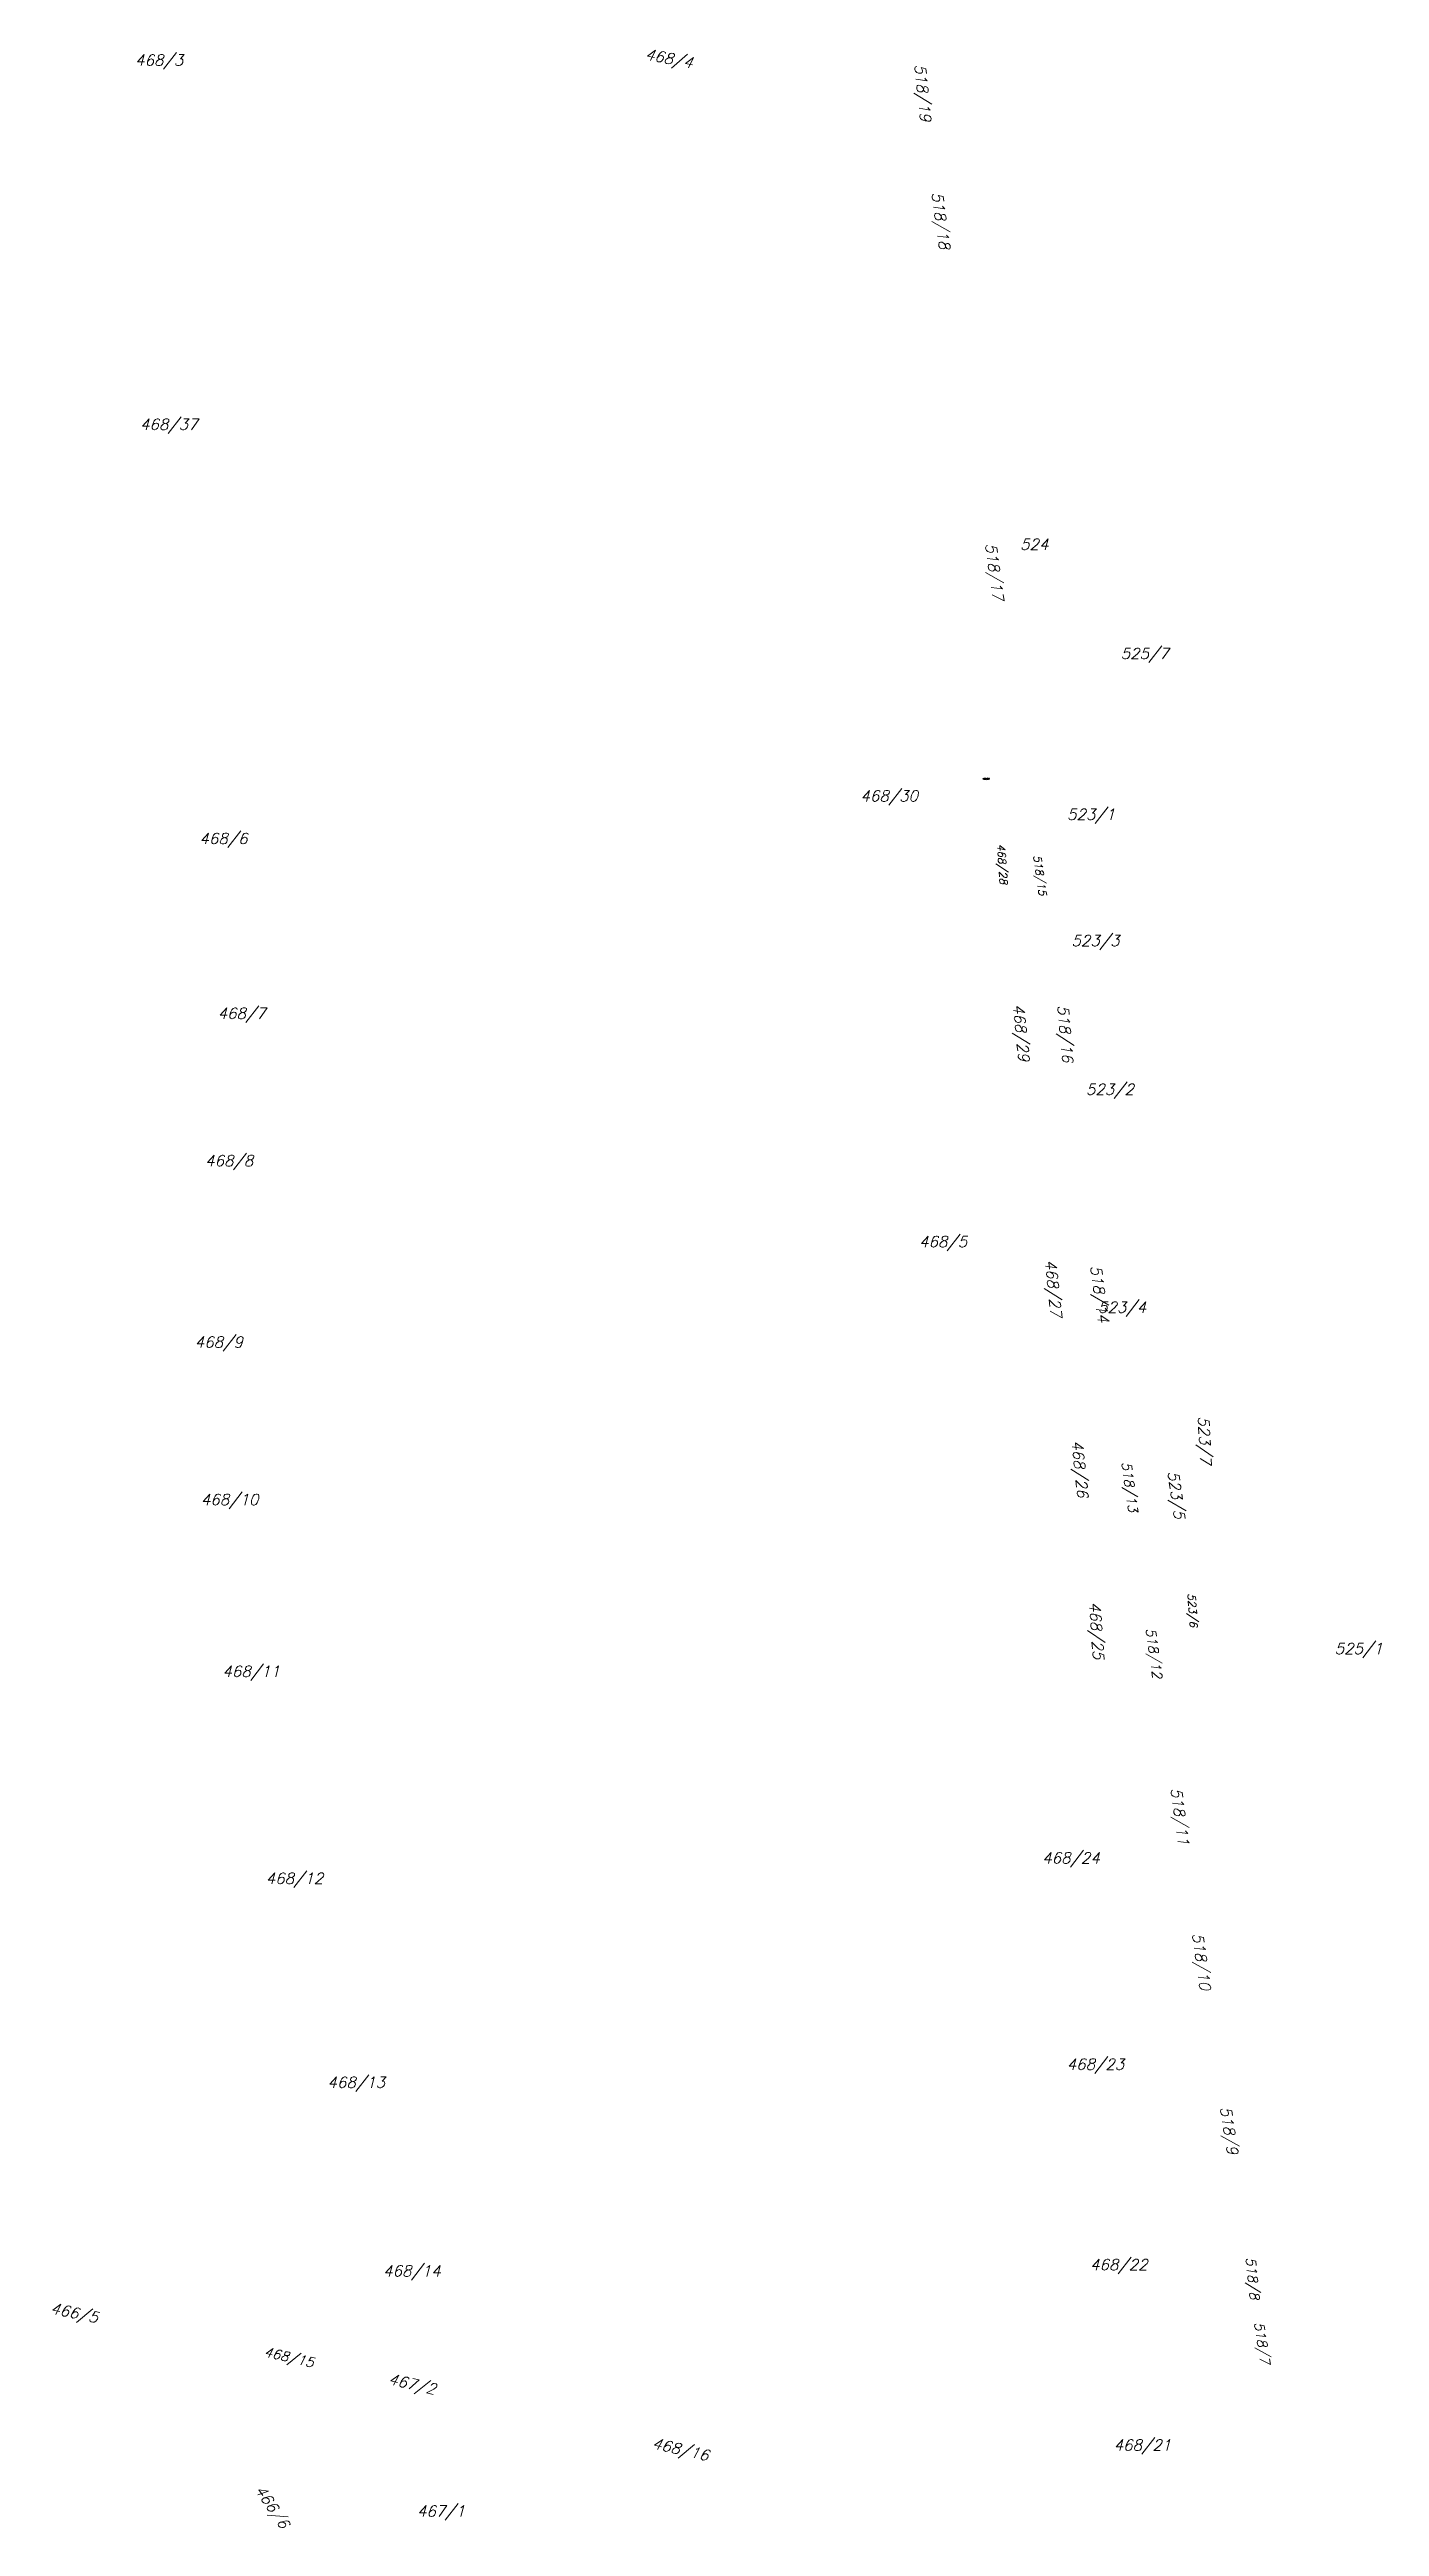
# Model space of a CAD drawing. Header units: millimetres. Extents: x -626413 to -622762, y -1174800 to -1172001.
# Drawn here: x -625467.3 to -625261.7, y -1172742.9 to -1172360 of the extents above; entities that cross this region are included whole.
import ezdxf
from ezdxf.enums import TextEntityAlignment as Align

# ---------------------------------------------------------------- set-up
doc = ezdxf.new("R2010")
doc.units = ezdxf.units.MM
doc.layers.add('Dobrinsko_parcelní čísla', color=7, linetype='Continuous', lineweight=0)
doc.styles.add('Style-ITALICS', font='ITALICS.shx')

msp = doc.modelspace()

# ---------------------------------------------------------------- texts
at = {"layer": 'Dobrinsko_parcelní čísla', "color": 7, "linetype": 'Continuous', "lineweight": 0, "style": 'Style-ITALICS'}
for s, height, rotation, p in [('468/4', 1.7, 349, (-625368.06, -1172362.92)), ('518/19', 1.7, 276, (-625332.69, -1172371.19)), ('518/18', 1.7, 278, (-625329.74, -1172390.97)), ('518/17', 1.7, 278, (-625321.45, -1172445.25)), ('468/30', 0.2, 359, (-625322.05, -1172472.86)), ('468/28', 1.2, 274, (-625320.4, -1172489.07)), ('518/15', 1.2, 278, (-625314.37, -1172490.84)), ('468/29', 1.7, 276, (-625317.48, -1172516.49)), ('518/16', 1.7, 275, (-625310.74, -1172516.65)), ('468/27', 1.7, 276, (-625312.51, -1172556)), ('518/14', 1.7, 278, (-625305.21, -1172556.89)), ('523/7', 1.7, 273, (-625289.39, -1172578.75)), ('468/26', 1.7, 276, (-625308.41, -1172583.93)), ('518/13', 1.5, 278, (-625300.52, -1172586.2)), ('523/5', 1.7, 278, (-625293.45, -1172587.23)), ('468/25', 1.7, 274, (-625305.98, -1172608.91)), ('523/6', 1.2, 274, (-625291.03, -1172603.93)), ('518/12', 1.5, 278, (-625296.78, -1172611.9)), ('518/11', 1.7, 278, (-625292.79, -1172637.67)), ('518/10', 1.7, 278, (-625289.47, -1172660.09)), ('518/9', 1.7, 279, (-625285.22, -1172685.49)), ('518/8', 1.5, 276, (-625281.73, -1172707.9)), ('466/5', 1.7, 348, (-625460.01, -1172711.5)), ('518/7', 1.5, 279, (-625280.1, -1172717.91)), ('468/15', 1.5, 347, (-625426.64, -1172718.36)), ('467/2', 1.7, 347, (-625407.82, -1172722.56)), ('468/16', 1.7, 347, (-625365.62, -1172732.82)), ('466/6', 1.7, 304, (-625431.5, -1172743.43))]:
    msp.add_text(s, height=height, rotation=rotation, dxfattribs=at).set_placement(p, align=Align.RIGHT)
for s, p in [('468/3', (-625446.65, -1172362.5)), ('468/37', (-625444.44, -1172418.8)), ('524', (-625312.91, -1172437.34)), ('525/7', (-625294.31, -1172454.23)), ('468/30', (-625333.07, -1172476.25)), ('523/1', (-625302.6, -1172479.11)), ('468/6', (-625436.71, -1172482.83)), ('523/3', (-625301.91, -1172498.62)), ('468/7', (-625433.9, -1172509.86)), ('523/2', (-625299.68, -1172521.61)), ('468/8', (-625435.83, -1172532.64)), ('468/5', (-625325.47, -1172545.15)), ('523/4', (-625297.81, -1172555.29)), ('468/9', (-625437.43, -1172560.68)), ('468/10', (-625435.03, -1172585.02)), ('525/1', (-625261.22, -1172608.06)), ('468/11', (-625431.7, -1172611.58)), ('468/24', (-625304.97, -1172640.42)), ('468/12', (-625425.01, -1172643.59)), ('468/23', (-625301.19, -1172672.32)), ('468/13', (-625415.46, -1172675.12)), ('468/14', (-625406.86, -1172704.27)), ('468/22', (-625297.58, -1172703.31)), ('468/21', (-625293.93, -1172731.2)), ('467/1', (-625403.08, -1172741.41))]:
    msp.add_text(s, height=1.7, dxfattribs=at).set_placement(p, align=Align.RIGHT)

doc.saveas('drawing.dxf')
